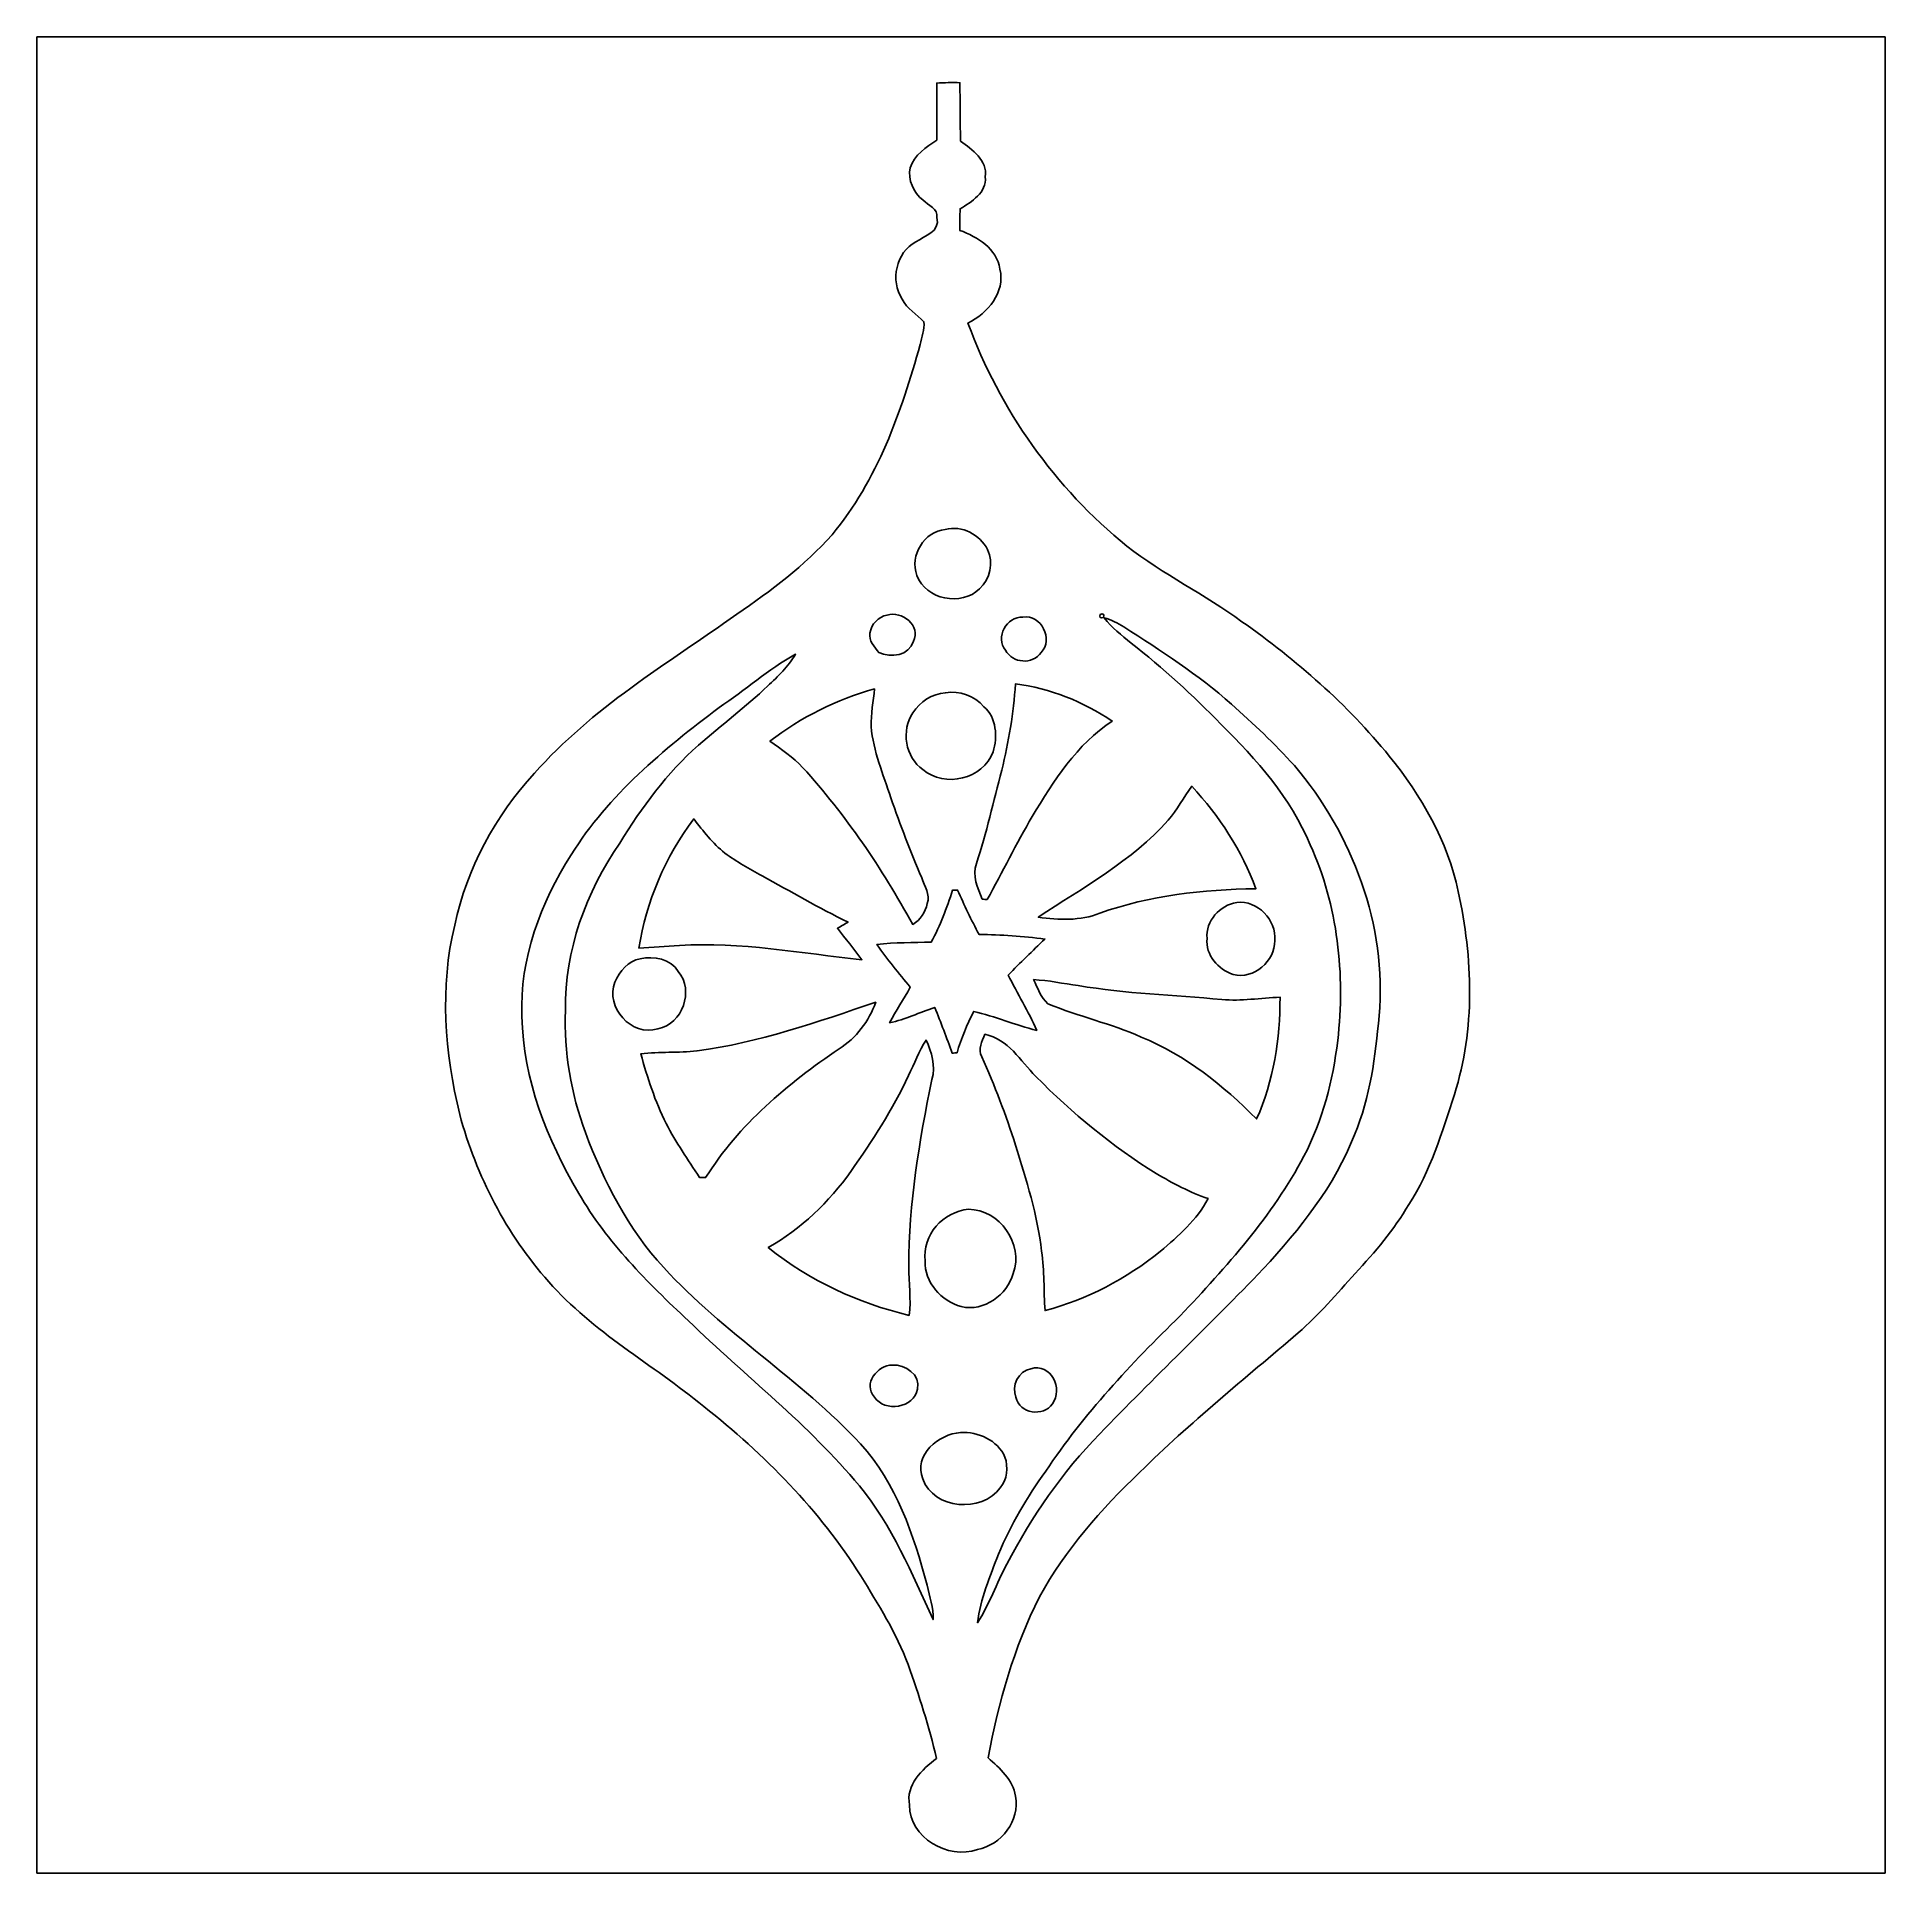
# Model space of a CAD drawing. Header units: centimetres. Extents: x -16.8 to 16.8, y -16.7 to 16.7.
import ezdxf

# ---------------------------------------------------------------- set-up
doc = ezdxf.new("R2010")
doc.units = ezdxf.units.CM
doc.header["$MEASUREMENT"] = 0
doc.layers.add('Layer 1', color=7, linetype='Continuous')

msp = doc.modelspace()

# ---------------------------------------------------------------- linework, layer by layer
at = {"layer": 'Layer 1', "color": 7}
for points, knots in [([(-16.77458, 16.66875), (-16.77458, 16.66875), (16.77458, 16.66875), (16.77458, 16.66875), (16.77458, 16.66875), (16.77458, 16.66875), (16.77458, -16.66875), (16.77458, -16.66875), (16.77458, -16.66875), (16.77458, -16.66875), (-16.77458, -16.66875), (-16.77458, -16.66875), (-16.77458, -16.66875), (-16.77458, -16.66875), (-16.77458, 16.66875), (-16.77458, 16.66875), (-16.77458, 16.66875), (-16.77458, 16.66875), (-16.77458, 16.66875), (-16.77458, 16.66875)], [0, 0, 0, 0, 0.16666667, 0.16666667, 0.16666667, 0.16666667, 0.33333333, 0.33333333, 0.33333333, 0.33333333, 0.5, 0.5, 0.5, 0.5, 0.66666667, 0.66666667, 0.66666667, 0.66666667, 1, 1, 1, 1]), ([(-0.44027, 15.83196), (-0.44238, 15.48694), (-0.44027, 15.14193), (-0.44097, 14.79726), (-0.44097, 14.79726), (-0.63324, 14.66532), (-0.84561, 14.52704), (-0.92498, 14.29456), (-0.92498, 14.29456), (-0.96661, 14.07336), (-0.86254, 13.84265), (-0.68898, 13.70647), (-0.68898, 13.70647), (-0.60008, 13.61158), (-0.40958, 13.55196), (-0.43674, 13.38968), (-0.43674, 13.38968), (-0.375, 13.1258), (-0.66111, 13.05877), (-0.82021, 12.948), (-0.82021, 12.948), (-1.18145, 12.7568), (-1.28552, 12.24633), (-1.06998, 11.90978), (-1.06998, 11.90978), (-0.98425, 11.73163), (-0.80574, 11.63461), (-0.67381, 11.49667), (-0.67381, 11.49667), (-0.6537, 11.35733), (-0.71473, 11.21833), (-0.74189, 11.08251), (-0.74189, 11.08251), (-1.08232, 9.85979), (-1.51659, 8.62083), (-2.34033, 7.63164), (-2.34033, 7.63164), (-2.84163, 7.06684), (-3.44946, 6.61282), (-4.06929, 6.18631), (-4.06929, 6.18631), (-5.34035, 5.2892), (-6.70313, 4.47604), (-7.74453, 3.29883), (-7.74453, 3.29883), (-8.45608, 2.52801), (-8.96902, 1.57163), (-9.19057, 0.54434), (-9.19057, 0.54434), (-9.46468, -0.58632), (-9.37189, -1.77341), (-9.10026, -2.89525), (-9.10026, -2.89525), (-8.79722, -4.01144), (-8.25429, -5.06624), (-7.48489, -5.93302), (-7.48489, -5.93302), (-6.68126, -6.84565), (-5.59999, -7.43303), (-4.66901, -8.1975), (-4.66901, -8.1975), (-3.57082, -9.06992), (-2.56434, -10.0778), (-1.81892, -11.27337), (-1.81892, -11.27337), (-1.50213, -11.7923), (-1.17016, -12.30877), (-0.96061, -12.88344), (-0.96061, -12.88344), (-0.75883, -13.44154), (-0.58067, -14.00916), (-0.4445, -14.58736), (-0.4445, -14.58736), (-0.70661, -14.78774), (-1.00436, -15.06855), (-0.93521, -15.43332), (-0.93521, -15.43332), (-0.93451, -16.02811), (-0.23989, -16.42745), (0.2988, -16.24189), (0.2988, -16.24189), (0.72778, -16.15757), (1.08126, -15.7159), (0.98743, -15.27351), (0.98743, -15.27351), (0.94721, -14.97647), (0.70344, -14.76199), (0.49071, -14.57607), (0.49071, -14.57607), (0.68227, -13.5703), (0.95885, -12.57194), (1.42452, -11.65613), (1.42452, -11.65613), (1.88912, -10.79606), (2.54988, -10.06299), (3.24873, -9.38742), (3.24873, -9.38742), (4.15784, -8.49171), (5.15338, -7.69161), (6.12034, -6.86082), (6.12034, -6.86082), (6.49958, -6.5345), (6.82237, -6.15103), (7.1561, -5.78026), (7.1561, -5.78026), (7.52122, -5.39821), (7.85424, -4.98334), (8.13082, -4.53249), (8.13082, -4.53249), (8.52382, -3.92183), (8.73054, -3.21733), (8.95738, -2.53436), (8.95738, -2.53436), (9.33379, -1.34267), (9.29464, -0.0575), (9.02617, 1.15288), (9.02617, 1.15288), (8.83779, 2.06728), (8.35413, 2.89101), (7.77557, 3.61209), (7.77557, 3.61209), (7.00899, 4.55013), (6.09141, 5.35764), (5.10081, 6.0519), (5.10081, 6.0519), (4.42983, 6.5472), (3.66959, 6.90774), (3.01307, 7.42386), (3.01307, 7.42386), (1.70603, 8.47549), (0.70344, 9.90106), (0.12665, 11.4741), (0.12665, 11.4741), (0.48648, 11.6519), (0.80821, 12.02831), (0.70661, 12.45517), (0.70661, 12.45517), (0.64876, 12.82594), (0.30163, 13.0362), (-0.02223, 13.1572), (-0.02223, 13.1572), (-0.02434, 13.28808), (-0.01976, 13.41931), (-0.01552, 13.55019), (-0.01552, 13.55019), (0.19509, 13.67578), (0.46637, 13.84229), (0.44132, 14.12734), (0.44132, 14.12734), (0.48189, 14.43637), (0.20496, 14.61982), (-0.00953, 14.77786), (-0.00953, 14.77786), (-0.01729, 15.1317), (-0.01693, 15.48518), (-0.01976, 15.83866), (-0.01976, 15.83866), (-0.16016, 15.84325), (-0.30057, 15.83725), (-0.44027, 15.83196)], [0, 0, 0, 0, 0.02439024, 0.02439024, 0.02439024, 0.02439024, 0.04878049, 0.04878049, 0.04878049, 0.04878049, 0.07317073, 0.07317073, 0.07317073, 0.07317073, 0.09756098, 0.09756098, 0.09756098, 0.09756098, 0.12195122, 0.12195122, 0.12195122, 0.12195122, 0.14634146, 0.14634146, 0.14634146, 0.14634146, 0.17073171, 0.17073171, 0.17073171, 0.17073171, 0.19512195, 0.19512195, 0.19512195, 0.19512195, 0.2195122, 0.2195122, 0.2195122, 0.2195122, 0.24390244, 0.24390244, 0.24390244, 0.24390244, 0.26829268, 0.26829268, 0.26829268, 0.26829268, 0.29268293, 0.29268293, 0.29268293, 0.29268293, 0.31707317, 0.31707317, 0.31707317, 0.31707317, 0.34146341, 0.34146341, 0.34146341, 0.34146341, 0.36585366, 0.36585366, 0.36585366, 0.36585366, 0.3902439, 0.3902439, 0.3902439, 0.3902439, 0.41463415, 0.41463415, 0.41463415, 0.41463415, 0.43902439, 0.43902439, 0.43902439, 0.43902439, 0.46341463, 0.46341463, 0.46341463, 0.46341463, 0.48780488, 0.48780488, 0.48780488, 0.48780488, 0.51219512, 0.51219512, 0.51219512, 0.51219512, 0.53658537, 0.53658537, 0.53658537, 0.53658537, 0.56097561, 0.56097561, 0.56097561, 0.56097561, 0.58536585, 0.58536585, 0.58536585, 0.58536585, 0.6097561, 0.6097561, 0.6097561, 0.6097561, 0.63414634, 0.63414634, 0.63414634, 0.63414634, 0.65853659, 0.65853659, 0.65853659, 0.65853659, 0.68292683, 0.68292683, 0.68292683, 0.68292683, 0.70731707, 0.70731707, 0.70731707, 0.70731707, 0.73170732, 0.73170732, 0.73170732, 0.73170732, 0.75609756, 0.75609756, 0.75609756, 0.75609756, 0.7804878, 0.7804878, 0.7804878, 0.7804878, 0.80487805, 0.80487805, 0.80487805, 0.80487805, 0.82926829, 0.82926829, 0.82926829, 0.82926829, 0.85365854, 0.85365854, 0.85365854, 0.85365854, 0.87804878, 0.87804878, 0.87804878, 0.87804878, 0.90243902, 0.90243902, 0.90243902, 0.90243902, 0.92682927, 0.92682927, 0.92682927, 0.92682927, 0.95121951, 0.95121951, 0.95121951, 0.95121951, 1, 1, 1, 1]), ([(-0.28469, 7.7276), (0.01799, 7.80697), (0.34572, 7.63411), (0.48225, 7.36), (0.48225, 7.36), (0.59161, 7.12364), (0.52987, 6.82272), (0.33726, 6.6481), (0.33726, 6.6481), (0.00917, 6.32566), (-0.6417, 6.45019), (-0.79975, 6.89222), (-0.79975, 6.89222), (-0.9398, 7.25311), (-0.66287, 7.69126), (-0.28469, 7.7276)], [0, 0, 0, 0, 0.2, 0.2, 0.2, 0.2, 0.4, 0.4, 0.4, 0.4, 0.6, 0.6, 0.6, 0.6, 1, 1, 1, 1]), ([(-1.34267, 6.17291), (-1.07456, 6.25687), (-0.72002, 5.9757), (-0.86254, 5.6963), (-0.86254, 5.6963), (-0.94121, 5.42996), (-1.27176, 5.39115), (-1.4926, 5.4924), (-1.4926, 5.4924), (-1.5681, 5.59188), (-1.68099, 5.70724), (-1.65206, 5.84376), (-1.65206, 5.84376), (-1.63124, 6.00428), (-1.50072, 6.14116), (-1.34267, 6.17291)], [0, 0, 0, 0, 0.2, 0.2, 0.2, 0.2, 0.4, 0.4, 0.4, 0.4, 0.6, 0.6, 0.6, 0.6, 1, 1, 1, 1]), ([(2.60138, 6.12316), (2.72556, 6.08189), (2.84586, 6.02721), (2.95663, 5.95665), (2.95663, 5.95665), (3.62938, 5.52203), (4.31059, 5.09164), (4.9082, 4.55471), (4.9082, 4.55471), (5.30331, 4.19841), (5.6956, 3.83752), (6.05155, 3.44099), (6.05155, 3.44099), (7.10671, 2.19146), (7.73536, 0.54151), (7.58966, -1.10561), (7.58966, -1.10561), (7.52193, -1.83621), (7.43338, -2.58163), (7.1434, -3.26249), (7.1434, -3.26249), (6.7885, -4.18959), (6.14997, -4.97346), (5.48781, -5.69983), (5.48781, -5.69983), (4.51309, -6.71195), (3.49462, -7.68138), (2.51989, -8.69315), (2.51989, -8.69315), (1.83727, -9.38918), (1.28058, -10.1981), (0.83256, -11.06241), (0.83256, -11.06241), (0.64135, -11.41024), (0.51929, -11.79336), (0.29739, -12.12533), (0.29739, -12.12533), (0.35595, -11.69106), (0.52282, -11.2843), (0.68298, -10.87967), (0.68298, -10.87967), (0.89994, -10.34168), (1.20474, -9.84426), (1.53846, -9.37154), (1.53846, -9.37154), (2.23061, -8.33402), (3.08645, -7.41998), (3.97722, -6.55214), (3.97722, -6.55214), (4.81753, -5.66173), (5.65044, -4.74169), (6.22582, -3.65125), (6.22582, -3.65125), (6.56872, -3.00143), (6.74829, -2.27894), (6.8393, -1.55399), (6.8393, -1.55399), (6.97759, -0.35419), (6.84071, 0.89288), (6.34047, 1.99954), (6.34047, 1.99954), (5.98734, 2.85009), (5.36787, 3.55141), (4.71946, 4.19029), (4.71946, 4.19029), (4.20899, 4.71734), (3.66642, 5.21264), (3.08786, 5.66349), (3.08786, 5.66349), (2.91536, 5.80461), (2.73262, 5.94113), (2.60138, 6.12316)], [0, 0, 0, 0, 0.05263158, 0.05263158, 0.05263158, 0.05263158, 0.10526316, 0.10526316, 0.10526316, 0.10526316, 0.15789474, 0.15789474, 0.15789474, 0.15789474, 0.21052632, 0.21052632, 0.21052632, 0.21052632, 0.26315789, 0.26315789, 0.26315789, 0.26315789, 0.31578947, 0.31578947, 0.31578947, 0.31578947, 0.36842105, 0.36842105, 0.36842105, 0.36842105, 0.42105263, 0.42105263, 0.42105263, 0.42105263, 0.47368421, 0.47368421, 0.47368421, 0.47368421, 0.52631579, 0.52631579, 0.52631579, 0.52631579, 0.57894737, 0.57894737, 0.57894737, 0.57894737, 0.63157895, 0.63157895, 0.63157895, 0.63157895, 0.68421053, 0.68421053, 0.68421053, 0.68421053, 0.73684211, 0.73684211, 0.73684211, 0.73684211, 0.78947368, 0.78947368, 0.78947368, 0.78947368, 0.84210526, 0.84210526, 0.84210526, 0.84210526, 0.89473684, 0.89473684, 0.89473684, 0.89473684, 1, 1, 1, 1]), ([(1.12289, 6.13445), (1.4545, 6.18913), (1.68663, 5.72594), (1.45556, 5.49381), (1.45556, 5.49381), (1.29011, 5.26521), (0.94192, 5.29484), (0.80645, 5.53297), (0.80645, 5.53297), (0.61383, 5.76721), (0.82868, 6.15139), (1.12289, 6.13445)], [0, 0, 0, 0, 0.25, 0.25, 0.25, 0.25, 0.5, 0.5, 0.5, 0.5, 1, 1, 1, 1]), ([(2.52836, 6.18525), (2.58551, 6.2036), (2.60491, 6.18419), (2.58692, 6.12669), (2.58692, 6.12669), (2.52942, 6.10835), (2.50966, 6.1281), (2.52836, 6.18525)], [0, 0, 0, 0, 0.33333333, 0.33333333, 0.33333333, 0.33333333, 1, 1, 1, 1]), ([(-4.39067, 4.49439), (-3.92042, 4.80448), (-3.50026, 5.19007), (-3.0039, 5.45959), (-3.0039, 5.45959), (-3.13584, 5.23875), (-3.32317, 5.05954), (-3.50908, 4.88491), (-3.50908, 4.88491), (-3.90701, 4.50321), (-4.34975, 4.17301), (-4.76497, 3.81141), (-4.76497, 3.81141), (-5.33929, 3.30447), (-5.79367, 2.68041), (-6.19337, 2.03094), (-6.19337, 2.03094), (-6.80967, 1.14547), (-7.19279, 0.08079), (-7.18256, -1.00506), (-7.18256, -1.00506), (-7.20725, -1.75895), (-7.08025, -2.51742), (-6.81849, -3.22474), (-6.81849, -3.22474), (-6.48476, -4.11304), (-6.04273, -4.97417), (-5.39503, -5.6769), (-5.39503, -5.6769), (-4.31165, -6.86012), (-2.915, -7.70431), (-1.82174, -8.87765), (-1.82174, -8.87765), (-1.17546, -9.59309), (-0.8576, -10.52795), (-0.61595, -11.44411), (-0.61595, -11.44411), (-0.57185, -11.64978), (-0.49918, -11.8551), (-0.50624, -12.06818), (-0.50624, -12.06818), (-0.89147, -11.22856), (-1.25095, -10.36179), (-1.84432, -9.64106), (-1.84432, -9.64106), (-2.76225, -8.52629), (-3.91866, -7.64575), (-4.94877, -6.6421), (-4.94877, -6.6421), (-5.69172, -5.94572), (-6.42514, -5.21652), (-6.93949, -4.32894), (-6.93949, -4.32894), (-7.51346, -3.35386), (-7.95091, -2.26025), (-7.97207, -1.11513), (-7.97207, -1.11513), (-8.01441, -0.06738), (-7.62706, 0.9458), (-7.07813, 1.82139), (-7.07813, 1.82139), (-6.39586, 2.90371), (-5.40314, 3.73451), (-4.39067, 4.49439)], [0, 0, 0, 0, 0.05882353, 0.05882353, 0.05882353, 0.05882353, 0.11764706, 0.11764706, 0.11764706, 0.11764706, 0.17647059, 0.17647059, 0.17647059, 0.17647059, 0.23529412, 0.23529412, 0.23529412, 0.23529412, 0.29411765, 0.29411765, 0.29411765, 0.29411765, 0.35294118, 0.35294118, 0.35294118, 0.35294118, 0.41176471, 0.41176471, 0.41176471, 0.41176471, 0.47058824, 0.47058824, 0.47058824, 0.47058824, 0.52941176, 0.52941176, 0.52941176, 0.52941176, 0.58823529, 0.58823529, 0.58823529, 0.58823529, 0.64705882, 0.64705882, 0.64705882, 0.64705882, 0.70588235, 0.70588235, 0.70588235, 0.70588235, 0.76470588, 0.76470588, 0.76470588, 0.76470588, 0.82352941, 0.82352941, 0.82352941, 0.82352941, 0.88235294, 0.88235294, 0.88235294, 0.88235294, 1, 1, 1, 1]), ([(-3.47028, 3.88126), (-2.90583, 4.31377), (-2.25778, 4.64361), (-1.57057, 4.83129), (-1.57057, 4.83129), (-1.58926, 4.6041), (-1.63654, 4.37833), (-1.6316, 4.15008), (-1.6316, 4.15008), (-1.59314, 3.69923), (-1.41146, 3.27907), (-1.27423, 2.85256), (-1.27423, 2.85256), (-1.10137, 2.36326), (-0.91863, 1.87748), (-0.71296, 1.40123), (-0.71296, 1.40123), (-0.66075, 1.25342), (-0.55527, 1.09714), (-0.61207, 0.93416), (-0.61207, 0.93416), (-0.6477, 0.77858), (-0.73554, 0.63782), (-0.87454, 0.55492), (-0.87454, 0.55492), (-1.43581, 1.57304), (-2.09091, 2.54388), (-2.87443, 3.40466), (-2.87443, 3.40466), (-3.04624, 3.59445), (-3.26319, 3.73415), (-3.47028, 3.88126)], [0, 0, 0, 0, 0.11111111, 0.11111111, 0.11111111, 0.11111111, 0.22222222, 0.22222222, 0.22222222, 0.22222222, 0.33333333, 0.33333333, 0.33333333, 0.33333333, 0.44444444, 0.44444444, 0.44444444, 0.44444444, 0.55555556, 0.55555556, 0.55555556, 0.55555556, 0.66666667, 0.66666667, 0.66666667, 0.66666667, 0.77777778, 0.77777778, 0.77777778, 0.77777778, 1, 1, 1, 1]), ([(-0.28399, 4.76215), (-0.0254, 4.80483), (0.24483, 4.70711), (0.41628, 4.5085), (0.41628, 4.5085), (0.64558, 4.30953), (0.66781, 3.96205), (0.58103, 3.68864), (0.58103, 3.68864), (0.40181, 3.19405), (-0.29633, 3.02789), (-0.69039, 3.36621), (-0.69039, 3.36621), (-1.01318, 3.58951), (-1.08973, 4.07811), (-0.87242, 4.39984), (-0.87242, 4.39984), (-0.74224, 4.59881), (-0.52352, 4.74239), (-0.28399, 4.76215)], [0, 0, 0, 0, 0.16666667, 0.16666667, 0.16666667, 0.16666667, 0.33333333, 0.33333333, 0.33333333, 0.33333333, 0.5, 0.5, 0.5, 0.5, 0.66666667, 0.66666667, 0.66666667, 0.66666667, 1, 1, 1, 1]), ([(0.98743, 4.92054), (1.61713, 4.85387), (2.21897, 4.5914), (2.74567, 4.2478), (2.74567, 4.2478), (2.10291, 3.82587), (1.68134, 3.16195), (1.29364, 2.51531), (1.29364, 2.51531), (1.00224, 2.02212), (0.75353, 1.5053), (0.47449, 1.00506), (0.47449, 1.00506), (0.45226, 1.00718), (0.40852, 1.01177), (0.38629, 1.01424), (0.38629, 1.01424), (0.29916, 1.21744), (0.20391, 1.43827), (0.28046, 1.66194), (0.28046, 1.66194), (0.46038, 2.21897), (0.59408, 2.78906), (0.73978, 3.35562), (0.73978, 3.35562), (0.86607, 3.86927), (0.95462, 4.39244), (0.98743, 4.92054)], [0, 0, 0, 0, 0.125, 0.125, 0.125, 0.125, 0.25, 0.25, 0.25, 0.25, 0.375, 0.375, 0.375, 0.375, 0.5, 0.5, 0.5, 0.5, 0.625, 0.625, 0.625, 0.625, 0.75, 0.75, 0.75, 0.75, 1, 1, 1, 1]), ([(4.18888, 3.06246), (4.68736, 2.52448), (5.10364, 1.89512), (5.3527, 1.20262), (5.3527, 1.20262), (4.39526, 1.18886), (3.42653, 1.0855), (2.5213, 0.75883), (2.5213, 0.75883), (2.16711, 0.61983), (1.77341, 0.63041), (1.40335, 0.68686), (1.40335, 0.68686), (2.22003, 1.22908), (3.10056, 1.70639), (3.76237, 2.44616), (3.76237, 2.44616), (3.92112, 2.63948), (4.04601, 2.8575), (4.18888, 3.06246)], [0, 0, 0, 0, 0.16666667, 0.16666667, 0.16666667, 0.16666667, 0.33333333, 0.33333333, 0.33333333, 0.33333333, 0.5, 0.5, 0.5, 0.5, 0.66666667, 0.66666667, 0.66666667, 0.66666667, 1, 1, 1, 1]), ([(-5.84835, 0.12136), (-5.71147, 0.96661), (-5.37245, 1.78964), (-4.8514, 2.4698), (-4.8514, 2.4698), (-4.67889, 2.25108), (-4.50638, 2.02636), (-4.28731, 1.85103), (-4.28731, 1.85103), (-4.07494, 1.69263), (-3.84316, 1.56351), (-3.61174, 1.43545), (-3.61174, 1.43545), (-3.09104, 1.15605), (-2.5841, 0.8509), (-2.04893, 0.59902), (-2.04893, 0.59902), (-2.11314, 0.56056), (-2.1784, 0.52352), (-2.24331, 0.48613), (-2.24331, 0.48613), (-2.09585, 0.29492), (-1.94204, 0.10866), (-1.79917, -0.08643), (-1.79917, -0.08643), (-2.90019, 0.03316), (-4.00015, 0.23777), (-5.11246, 0.17533), (-5.11246, 0.17533), (-5.35799, 0.15875), (-5.60317, 0.13794), (-5.84835, 0.12136)], [0, 0, 0, 0, 0.11111111, 0.11111111, 0.11111111, 0.11111111, 0.22222222, 0.22222222, 0.22222222, 0.22222222, 0.33333333, 0.33333333, 0.33333333, 0.33333333, 0.44444444, 0.44444444, 0.44444444, 0.44444444, 0.55555556, 0.55555556, 0.55555556, 0.55555556, 0.66666667, 0.66666667, 0.66666667, 0.66666667, 0.77777778, 0.77777778, 0.77777778, 0.77777778, 1, 1, 1, 1]), ([(-0.15169, 1.17828), (-0.12876, 1.17828), (-0.08326, 1.17793), (-0.06068, 1.17757), (-0.06068, 1.17757), (0.05856, 0.90452), (0.18733, 0.63535), (0.32844, 0.37289), (0.32844, 0.37289), (0.72813, 0.36901), (1.12712, 0.33867), (1.52365, 0.28893), (1.52365, 0.28893), (1.29928, 0.07408), (1.07315, -0.1397), (0.85725, -0.36336), (0.85725, -0.36336), (1.02341, -0.70168), (1.22414, -1.0227), (1.37513, -1.36878), (1.37513, -1.36878), (0.98813, -1.27176), (0.61913, -1.11478), (0.23001, -1.02553), (0.23001, -1.02553), (0.11571, -1.26894), (-0.00247, -1.51271), (-0.0702, -1.77412), (-0.0702, -1.77412), (-0.09208, -1.77624), (-0.13582, -1.78047), (-0.15769, -1.78294), (-0.15769, -1.78294), (-0.26141, -1.5046), (-0.36301, -1.22555), (-0.47766, -0.95179), (-0.47766, -0.95179), (-0.75142, -1.04316), (-1.01318, -1.17122), (-1.29681, -1.23014), (-1.29681, -1.23014), (-1.18145, -1.01036), (-1.04175, -0.80433), (-0.92251, -0.58702), (-0.92251, -0.58702), (-1.1236, -0.32703), (-1.34514, -0.08184), (-1.52788, 0.19191), (-1.52788, 0.19191), (-1.19944, 0.22543), (-0.86889, 0.22895), (-0.53869, 0.23354), (-0.53869, 0.23354), (-0.37677, 0.53375), (-0.26176, 0.85619), (-0.15169, 1.17828)], [0, 0, 0, 0, 0.06666667, 0.06666667, 0.06666667, 0.06666667, 0.13333333, 0.13333333, 0.13333333, 0.13333333, 0.2, 0.2, 0.2, 0.2, 0.26666667, 0.26666667, 0.26666667, 0.26666667, 0.33333333, 0.33333333, 0.33333333, 0.33333333, 0.4, 0.4, 0.4, 0.4, 0.46666667, 0.46666667, 0.46666667, 0.46666667, 0.53333333, 0.53333333, 0.53333333, 0.53333333, 0.6, 0.6, 0.6, 0.6, 0.66666667, 0.66666667, 0.66666667, 0.66666667, 0.73333333, 0.73333333, 0.73333333, 0.73333333, 0.8, 0.8, 0.8, 0.8, 0.86666667, 0.86666667, 0.86666667, 0.86666667, 1, 1, 1, 1]), ([(5.00556, 0.95321), (5.38021, 0.99871), (5.73017, 0.63535), (5.69666, 0.26282), (5.69666, 0.26282), (5.70406, -0.10936), (5.3146, -0.44944), (4.94242, -0.35313), (4.94242, -0.35313), (4.6669, -0.26599), (4.43689, -0.00106), (4.46687, 0.29986), (4.46687, 0.29986), (4.43512, 0.61877), (4.70253, 0.90382), (5.00556, 0.95321)], [0, 0, 0, 0, 0.2, 0.2, 0.2, 0.2, 0.4, 0.4, 0.4, 0.4, 0.6, 0.6, 0.6, 0.6, 1, 1, 1, 1]), ([(-5.8233, -0.06914), (-5.57883, -0.01517), (-5.2705, -0.06809), (-5.13256, -0.29951), (-5.13256, -0.29951), (-4.83905, -0.64417), (-5.05778, -1.25871), (-5.50192, -1.33773), (-5.50192, -1.33773), (-5.98099, -1.4919), (-6.46465, -0.9465), (-6.28262, -0.49036), (-6.28262, -0.49036), (-6.18913, -0.30621), (-6.04696, -0.09843), (-5.8233, -0.06914)], [0, 0, 0, 0, 0.2, 0.2, 0.2, 0.2, 0.4, 0.4, 0.4, 0.4, 0.6, 0.6, 0.6, 0.6, 1, 1, 1, 1]), ([(1.31763, -0.44732), (1.59032, -0.46073), (1.85879, -0.51788), (2.12901, -0.55598), (2.12901, -0.55598), (2.9905, -0.70026), (3.86503, -0.72954), (4.73393, -0.80716), (4.73393, -0.80716), (5.0867, -0.84173), (5.43877, -0.77999), (5.7912, -0.76553), (5.7912, -0.76553), (5.79296, -1.51977), (5.67478, -2.28494), (5.36646, -2.97744), (5.36646, -2.97744), (4.76003, -2.37067), (4.07564, -1.81398), (3.27307, -1.49013), (3.27307, -1.49013), (2.72274, -1.24813), (2.13395, -1.11196), (1.57798, -0.88688), (1.57798, -0.88688), (1.44639, -0.77117), (1.39347, -0.59902), (1.31763, -0.44732)], [0, 0, 0, 0, 0.125, 0.125, 0.125, 0.125, 0.25, 0.25, 0.25, 0.25, 0.375, 0.375, 0.375, 0.375, 0.5, 0.5, 0.5, 0.5, 0.625, 0.625, 0.625, 0.625, 0.75, 0.75, 0.75, 0.75, 1, 1, 1, 1]), ([(-4.79108, -1.73743), (-3.67383, -1.59632), (-2.60773, -1.21567), (-1.54623, -0.8576), (-1.54623, -0.8576), (-1.67076, -1.19944), (-1.90112, -1.51095), (-2.21439, -1.70215), (-2.21439, -1.70215), (-3.1429, -2.33786), (-4.03401, -3.07869), (-4.63585, -4.04283), (-4.63585, -4.04283), (-4.66337, -4.04213), (-4.71876, -4.04107), (-4.74627, -4.04036), (-4.74627, -4.04036), (-4.95759, -3.71969), (-5.1749, -3.40184), (-5.35199, -3.06105), (-5.35199, -3.06105), (-5.55343, -2.65748), (-5.69454, -2.22638), (-5.81237, -1.79211), (-5.81237, -1.79211), (-5.4737, -1.7526), (-5.13009, -1.78329), (-4.79108, -1.73743)], [0, 0, 0, 0, 0.125, 0.125, 0.125, 0.125, 0.25, 0.25, 0.25, 0.25, 0.375, 0.375, 0.375, 0.375, 0.5, 0.5, 0.5, 0.5, 0.625, 0.625, 0.625, 0.625, 0.75, 0.75, 0.75, 0.75, 1, 1, 1, 1]), ([(-0.95215, -2.1904), (-0.84843, -1.97379), (-0.76376, -1.74696), (-0.63535, -1.5434), (-0.63535, -1.5434), (-0.52776, -1.7653), (-0.45755, -2.01295), (-0.52811, -2.26025), (-0.52811, -2.26025), (-0.75706, -3.3782), (-0.95038, -4.51203), (-0.94968, -5.65714), (-0.94968, -5.65714), (-0.95215, -5.95171), (-0.89782, -6.25016), (-0.94333, -6.54403), (-0.94333, -6.54403), (-1.86866, -6.31543), (-2.75555, -5.91679), (-3.49814, -5.31283), (-3.49814, -5.31283), (-2.90124, -4.96993), (-2.39677, -4.48663), (-1.99849, -3.92818), (-1.99849, -3.92818), (-1.60937, -3.37502), (-1.24143, -2.80282), (-0.95215, -2.1904)], [0, 0, 0, 0, 0.125, 0.125, 0.125, 0.125, 0.25, 0.25, 0.25, 0.25, 0.375, 0.375, 0.375, 0.375, 0.5, 0.5, 0.5, 0.5, 0.625, 0.625, 0.625, 0.625, 0.75, 0.75, 0.75, 0.75, 1, 1, 1, 1]), ([(0.43533, -1.44039), (0.85972, -1.52929), (1.07703, -1.91982), (1.35925, -2.20416), (1.35925, -2.20416), (2.01718, -2.87267), (2.74814, -3.4731), (3.54471, -3.96981), (3.54471, -3.96981), (3.84739, -4.14091), (4.15396, -4.31377), (4.48592, -4.42313), (4.48592, -4.42313), (4.28484, -4.81154), (3.94476, -5.10222), (3.61809, -5.38198), (3.61809, -5.38198), (3.0039, -5.87622), (2.29059, -6.2551), (1.52612, -6.45513), (1.52612, -6.45513), (1.50001, -6.09671), (1.51659, -5.73581), (1.46403, -5.37986), (1.46403, -5.37986), (1.38606, -4.72017), (1.18569, -4.08411), (0.9906, -3.45193), (0.9906, -3.45193), (0.81492, -2.90618), (0.61101, -2.36961), (0.37747, -1.84644), (0.37747, -1.84644), (0.30515, -1.71062), (0.37994, -1.56633), (0.43533, -1.44039)], [0, 0, 0, 0, 0.1, 0.1, 0.1, 0.1, 0.2, 0.2, 0.2, 0.2, 0.3, 0.3, 0.3, 0.3, 0.4, 0.4, 0.4, 0.4, 0.5, 0.5, 0.5, 0.5, 0.6, 0.6, 0.6, 0.6, 0.7, 0.7, 0.7, 0.7, 0.8, 0.8, 0.8, 0.8, 1, 1, 1, 1]), ([(0.1337, -4.61751), (0.69956, -4.61574), (1.143, -5.2511), (0.94933, -5.78062), (0.94933, -5.78062), (0.83397, -6.17291), (0.42122, -6.48159), (0.00388, -6.38422), (0.00388, -6.38422), (-0.35736, -6.28368), (-0.6671, -5.94395), (-0.65052, -5.55449), (-0.65052, -5.55449), (-0.70732, -5.08706), (-0.32314, -4.65843), (0.1337, -4.61751)], [0, 0, 0, 0, 0.2, 0.2, 0.2, 0.2, 0.4, 0.4, 0.4, 0.4, 0.6, 0.6, 0.6, 0.6, 1, 1, 1, 1]), ([(-1.24495, -7.44432), (-1.01106, -7.43373), (-0.7306, -7.61541), (-0.79269, -7.88423), (-0.79269, -7.88423), (-0.8449, -8.22713), (-1.39065, -8.31144), (-1.56916, -8.02569), (-1.56916, -8.02569), (-1.79176, -7.79392), (-1.51448, -7.44432), (-1.24495, -7.44432)], [0, 0, 0, 0, 0.25, 0.25, 0.25, 0.25, 0.5, 0.5, 0.5, 0.5, 1, 1, 1, 1]), ([(1.26788, -7.51346), (1.63195, -7.39316), (1.86302, -7.88494), (1.65911, -8.14881), (1.65911, -8.14881), (1.49895, -8.39576), (1.05657, -8.32485), (0.9973, -8.03099), (0.9973, -8.03099), (0.91193, -7.8232), (1.04387, -7.55333), (1.26788, -7.51346)], [0, 0, 0, 0, 0.25, 0.25, 0.25, 0.25, 0.5, 0.5, 0.5, 0.5, 1, 1, 1, 1]), ([(-0.00635, -8.67022), (0.31256, -8.65187), (0.66428, -8.81098), (0.79834, -9.11507), (0.79834, -9.11507), (0.85796, -9.29957), (0.84384, -9.52253), (0.71155, -9.67352), (0.71155, -9.67352), (0.37571, -10.13672), (-0.49283, -10.06828), (-0.69533, -9.51301), (-0.69533, -9.51301), (-0.86431, -9.07627), (-0.40605, -8.69774), (-0.00635, -8.67022)], [0, 0, 0, 0, 0.2, 0.2, 0.2, 0.2, 0.4, 0.4, 0.4, 0.4, 0.6, 0.6, 0.6, 0.6, 1, 1, 1, 1])]:
    msp.add_open_spline(points, degree=3, knots=knots, dxfattribs=at)
at = {"layer": 'Layer 1', "color": 8}
for points, knots in [([(-0.44027, 15.83196), (-0.30057, 15.83725), (-0.16016, 15.84325), (-0.01976, 15.83866), (-0.01976, 15.83866), (-0.01693, 15.48518), (-0.01729, 15.1317), (-0.00953, 14.77786), (-0.00953, 14.77786), (0.20496, 14.61982), (0.48189, 14.43637), (0.44132, 14.12734), (0.44132, 14.12734), (0.46637, 13.84229), (0.19509, 13.67578), (-0.01552, 13.55019), (-0.01552, 13.55019), (-0.01976, 13.41931), (-0.02434, 13.28808), (-0.02223, 13.1572), (-0.02223, 13.1572), (0.30163, 13.0362), (0.64876, 12.82594), (0.70661, 12.45517), (0.70661, 12.45517), (0.80821, 12.02831), (0.48648, 11.6519), (0.12665, 11.4741), (0.12665, 11.4741), (0.70344, 9.90106), (1.70603, 8.47549), (3.01307, 7.42386), (3.01307, 7.42386), (3.66959, 6.90774), (4.42983, 6.5472), (5.10081, 6.0519), (5.10081, 6.0519), (6.09141, 5.35764), (7.00899, 4.55013), (7.77557, 3.61209), (7.77557, 3.61209), (8.35413, 2.89101), (8.83779, 2.06728), (9.02617, 1.15288), (9.02617, 1.15288), (9.29464, -0.0575), (9.33379, -1.34267), (8.95738, -2.53436), (8.95738, -2.53436), (8.73054, -3.21733), (8.52382, -3.92183), (8.13082, -4.53249), (8.13082, -4.53249), (7.85424, -4.98334), (7.52122, -5.39821), (7.1561, -5.78026), (7.1561, -5.78026), (6.82237, -6.15103), (6.49958, -6.5345), (6.12034, -6.86082), (6.12034, -6.86082), (5.15338, -7.69161), (4.15784, -8.49171), (3.24873, -9.38742), (3.24873, -9.38742), (2.54988, -10.06299), (1.88912, -10.79606), (1.42452, -11.65613), (1.42452, -11.65613), (0.95885, -12.57194), (0.68227, -13.5703), (0.49071, -14.57607), (0.49071, -14.57607), (0.70344, -14.76199), (0.94721, -14.97647), (0.98743, -15.27351), (0.98743, -15.27351), (1.08126, -15.7159), (0.72778, -16.15757), (0.2988, -16.24189), (0.2988, -16.24189), (-0.23989, -16.42745), (-0.93451, -16.02811), (-0.93521, -15.43332), (-0.93521, -15.43332), (-1.00436, -15.06855), (-0.70661, -14.78774), (-0.4445, -14.58736), (-0.4445, -14.58736), (-0.58067, -14.00916), (-0.75883, -13.44154), (-0.96061, -12.88344), (-0.96061, -12.88344), (-1.17016, -12.30877), (-1.50213, -11.7923), (-1.81892, -11.27337), (-1.81892, -11.27337), (-2.56434, -10.0778), (-3.57082, -9.06992), (-4.66901, -8.1975), (-4.66901, -8.1975), (-5.59999, -7.43303), (-6.68126, -6.84565), (-7.48489, -5.93302), (-7.48489, -5.93302), (-8.25429, -5.06624), (-8.79722, -4.01144), (-9.10026, -2.89525), (-9.10026, -2.89525), (-9.37189, -1.77341), (-9.46468, -0.58632), (-9.19057, 0.54434), (-9.19057, 0.54434), (-8.96902, 1.57163), (-8.45608, 2.52801), (-7.74453, 3.29883), (-7.74453, 3.29883), (-6.70313, 4.47604), (-5.34035, 5.2892), (-4.06929, 6.18631), (-4.06929, 6.18631), (-3.44946, 6.61282), (-2.84163, 7.06684), (-2.34033, 7.63164), (-2.34033, 7.63164), (-1.51659, 8.62083), (-1.08232, 9.85979), (-0.74189, 11.08251), (-0.74189, 11.08251), (-0.71473, 11.21833), (-0.6537, 11.35733), (-0.67381, 11.49667), (-0.67381, 11.49667), (-0.80574, 11.63461), (-0.98425, 11.73163), (-1.06998, 11.90978), (-1.06998, 11.90978), (-1.28552, 12.24633), (-1.18145, 12.7568), (-0.82021, 12.948), (-0.82021, 12.948), (-0.66111, 13.05877), (-0.375, 13.1258), (-0.43674, 13.38968), (-0.43674, 13.38968), (-0.40958, 13.55196), (-0.60008, 13.61158), (-0.68898, 13.70647), (-0.68898, 13.70647), (-0.86254, 13.84265), (-0.96661, 14.07336), (-0.92498, 14.29456), (-0.92498, 14.29456), (-0.84561, 14.52704), (-0.63324, 14.66532), (-0.44097, 14.79726), (-0.44097, 14.79726), (-0.44027, 15.14193), (-0.44238, 15.48694), (-0.44027, 15.83196), (-0.44027, 15.83196), (-0.44027, 15.83196), (-0.44027, 15.83196), (-0.44027, 15.83196)], [0, 0, 0, 0, 0.02380952, 0.02380952, 0.02380952, 0.02380952, 0.04761905, 0.04761905, 0.04761905, 0.04761905, 0.07142857, 0.07142857, 0.07142857, 0.07142857, 0.0952381, 0.0952381, 0.0952381, 0.0952381, 0.11904762, 0.11904762, 0.11904762, 0.11904762, 0.14285714, 0.14285714, 0.14285714, 0.14285714, 0.16666667, 0.16666667, 0.16666667, 0.16666667, 0.19047619, 0.19047619, 0.19047619, 0.19047619, 0.21428571, 0.21428571, 0.21428571, 0.21428571, 0.23809524, 0.23809524, 0.23809524, 0.23809524, 0.26190476, 0.26190476, 0.26190476, 0.26190476, 0.28571429, 0.28571429, 0.28571429, 0.28571429, 0.30952381, 0.30952381, 0.30952381, 0.30952381, 0.33333333, 0.33333333, 0.33333333, 0.33333333, 0.35714286, 0.35714286, 0.35714286, 0.35714286, 0.38095238, 0.38095238, 0.38095238, 0.38095238, 0.4047619, 0.4047619, 0.4047619, 0.4047619, 0.42857143, 0.42857143, 0.42857143, 0.42857143, 0.45238095, 0.45238095, 0.45238095, 0.45238095, 0.47619048, 0.47619048, 0.47619048, 0.47619048, 0.5, 0.5, 0.5, 0.5, 0.52380952, 0.52380952, 0.52380952, 0.52380952, 0.54761905, 0.54761905, 0.54761905, 0.54761905, 0.57142857, 0.57142857, 0.57142857, 0.57142857, 0.5952381, 0.5952381, 0.5952381, 0.5952381, 0.61904762, 0.61904762, 0.61904762, 0.61904762, 0.64285714, 0.64285714, 0.64285714, 0.64285714, 0.66666667, 0.66666667, 0.66666667, 0.66666667, 0.69047619, 0.69047619, 0.69047619, 0.69047619, 0.71428571, 0.71428571, 0.71428571, 0.71428571, 0.73809524, 0.73809524, 0.73809524, 0.73809524, 0.76190476, 0.76190476, 0.76190476, 0.76190476, 0.78571429, 0.78571429, 0.78571429, 0.78571429, 0.80952381, 0.80952381, 0.80952381, 0.80952381, 0.83333333, 0.83333333, 0.83333333, 0.83333333, 0.85714286, 0.85714286, 0.85714286, 0.85714286, 0.88095238, 0.88095238, 0.88095238, 0.88095238, 0.9047619, 0.9047619, 0.9047619, 0.9047619, 0.92857143, 0.92857143, 0.92857143, 0.92857143, 0.95238095, 0.95238095, 0.95238095, 0.95238095, 1, 1, 1, 1]), ([(-0.28469, 7.7276), (-0.66287, 7.69126), (-0.9398, 7.25311), (-0.79975, 6.89222), (-0.79975, 6.89222), (-0.6417, 6.45019), (0.00917, 6.32566), (0.33726, 6.6481), (0.33726, 6.6481), (0.52987, 6.82272), (0.59161, 7.12364), (0.48225, 7.36), (0.48225, 7.36), (0.34572, 7.63411), (0.01799, 7.80697), (-0.28469, 7.7276), (-0.28469, 7.7276), (-0.28469, 7.7276), (-0.28469, 7.7276), (-0.28469, 7.7276)], [0, 0, 0, 0, 0.16666667, 0.16666667, 0.16666667, 0.16666667, 0.33333333, 0.33333333, 0.33333333, 0.33333333, 0.5, 0.5, 0.5, 0.5, 0.66666667, 0.66666667, 0.66666667, 0.66666667, 1, 1, 1, 1]), ([(-1.34267, 6.17291), (-1.50072, 6.14116), (-1.63124, 6.00428), (-1.65206, 5.84376), (-1.65206, 5.84376), (-1.68099, 5.70724), (-1.5681, 5.59188), (-1.4926, 5.4924), (-1.4926, 5.4924), (-1.27176, 5.39115), (-0.94121, 5.42996), (-0.86254, 5.6963), (-0.86254, 5.6963), (-0.72002, 5.9757), (-1.07456, 6.25687), (-1.34267, 6.17291), (-1.34267, 6.17291), (-1.34267, 6.17291), (-1.34267, 6.17291), (-1.34267, 6.17291)], [0, 0, 0, 0, 0.16666667, 0.16666667, 0.16666667, 0.16666667, 0.33333333, 0.33333333, 0.33333333, 0.33333333, 0.5, 0.5, 0.5, 0.5, 0.66666667, 0.66666667, 0.66666667, 0.66666667, 1, 1, 1, 1]), ([(2.60138, 6.12316), (2.73262, 5.94113), (2.91536, 5.80461), (3.08786, 5.66349), (3.08786, 5.66349), (3.66642, 5.21264), (4.20899, 4.71734), (4.71946, 4.19029), (4.71946, 4.19029), (5.36787, 3.55141), (5.98734, 2.85009), (6.34047, 1.99954), (6.34047, 1.99954), (6.84071, 0.89288), (6.97759, -0.35419), (6.8393, -1.55399), (6.8393, -1.55399), (6.74829, -2.27894), (6.56872, -3.00143), (6.22582, -3.65125), (6.22582, -3.65125), (5.65044, -4.74169), (4.81753, -5.66173), (3.97722, -6.55214), (3.97722, -6.55214), (3.08645, -7.41998), (2.23061, -8.33402), (1.53846, -9.37154), (1.53846, -9.37154), (1.20474, -9.84426), (0.89994, -10.34168), (0.68298, -10.87967), (0.68298, -10.87967), (0.52282, -11.2843), (0.35595, -11.69106), (0.29739, -12.12533), (0.29739, -12.12533), (0.51929, -11.79336), (0.64135, -11.41024), (0.83256, -11.06241), (0.83256, -11.06241), (1.28058, -10.1981), (1.83727, -9.38918), (2.51989, -8.69315), (2.51989, -8.69315), (3.49462, -7.68138), (4.51309, -6.71195), (5.48781, -5.69983), (5.48781, -5.69983), (6.14997, -4.97346), (6.7885, -4.18959), (7.1434, -3.26249), (7.1434, -3.26249), (7.43338, -2.58163), (7.52193, -1.83621), (7.58966, -1.10561), (7.58966, -1.10561), (7.73536, 0.54151), (7.10671, 2.19146), (6.05155, 3.44099), (6.05155, 3.44099), (5.6956, 3.83752), (5.30331, 4.19841), (4.9082, 4.55471), (4.9082, 4.55471), (4.31059, 5.09164), (3.62938, 5.52203), (2.95663, 5.95665), (2.95663, 5.95665), (2.84586, 6.02721), (2.72556, 6.08189), (2.60138, 6.12316), (2.60138, 6.12316), (2.60138, 6.12316), (2.60138, 6.12316), (2.60138, 6.12316)], [0, 0, 0, 0, 0.05, 0.05, 0.05, 0.05, 0.1, 0.1, 0.1, 0.1, 0.15, 0.15, 0.15, 0.15, 0.2, 0.2, 0.2, 0.2, 0.25, 0.25, 0.25, 0.25, 0.3, 0.3, 0.3, 0.3, 0.35, 0.35, 0.35, 0.35, 0.4, 0.4, 0.4, 0.4, 0.45, 0.45, 0.45, 0.45, 0.5, 0.5, 0.5, 0.5, 0.55, 0.55, 0.55, 0.55, 0.6, 0.6, 0.6, 0.6, 0.65, 0.65, 0.65, 0.65, 0.7, 0.7, 0.7, 0.7, 0.75, 0.75, 0.75, 0.75, 0.8, 0.8, 0.8, 0.8, 0.85, 0.85, 0.85, 0.85, 0.9, 0.9, 0.9, 0.9, 1, 1, 1, 1]), ([(1.12289, 6.13445), (0.82868, 6.15139), (0.61383, 5.76721), (0.80645, 5.53297), (0.80645, 5.53297), (0.94192, 5.29484), (1.29011, 5.26521), (1.45556, 5.49381), (1.45556, 5.49381), (1.68663, 5.72594), (1.4545, 6.18913), (1.12289, 6.13445), (1.12289, 6.13445), (1.12289, 6.13445), (1.12289, 6.13445), (1.12289, 6.13445)], [0, 0, 0, 0, 0.2, 0.2, 0.2, 0.2, 0.4, 0.4, 0.4, 0.4, 0.6, 0.6, 0.6, 0.6, 1, 1, 1, 1]), ([(2.52836, 6.18525), (2.50966, 6.1281), (2.52942, 6.10835), (2.58692, 6.12669), (2.58692, 6.12669), (2.60491, 6.18419), (2.58551, 6.2036), (2.52836, 6.18525), (2.52836, 6.18525), (2.52836, 6.18525), (2.52836, 6.18525), (2.52836, 6.18525)], [0, 0, 0, 0, 0.25, 0.25, 0.25, 0.25, 0.5, 0.5, 0.5, 0.5, 1, 1, 1, 1]), ([(-4.39067, 4.49439), (-5.40314, 3.73451), (-6.39586, 2.90371), (-7.07813, 1.82139), (-7.07813, 1.82139), (-7.62706, 0.9458), (-8.01441, -0.06738), (-7.97207, -1.11513), (-7.97207, -1.11513), (-7.95091, -2.26025), (-7.51346, -3.35386), (-6.93949, -4.32894), (-6.93949, -4.32894), (-6.42514, -5.21652), (-5.69172, -5.94572), (-4.94877, -6.6421), (-4.94877, -6.6421), (-3.91866, -7.64575), (-2.76225, -8.52629), (-1.84432, -9.64106), (-1.84432, -9.64106), (-1.25095, -10.36179), (-0.89147, -11.22856), (-0.50624, -12.06818), (-0.50624, -12.06818), (-0.49918, -11.8551), (-0.57185, -11.64978), (-0.61595, -11.44411), (-0.61595, -11.44411), (-0.8576, -10.52795), (-1.17546, -9.59309), (-1.82174, -8.87765), (-1.82174, -8.87765), (-2.915, -7.70431), (-4.31165, -6.86012), (-5.39503, -5.6769), (-5.39503, -5.6769), (-6.04273, -4.97417), (-6.48476, -4.11304), (-6.81849, -3.22474), (-6.81849, -3.22474), (-7.08025, -2.51742), (-7.20725, -1.75895), (-7.18256, -1.00506), (-7.18256, -1.00506), (-7.19279, 0.08079), (-6.80967, 1.14547), (-6.19337, 2.03094), (-6.19337, 2.03094), (-5.79367, 2.68041), (-5.33929, 3.30447), (-4.76497, 3.81141), (-4.76497, 3.81141), (-4.34975, 4.17301), (-3.90701, 4.50321), (-3.50908, 4.88491), (-3.50908, 4.88491), (-3.32317, 5.05954), (-3.13584, 5.23875), (-3.0039, 5.45959), (-3.0039, 5.45959), (-3.50026, 5.19007), (-3.92042, 4.80448), (-4.39067, 4.49439), (-4.39067, 4.49439), (-4.39067, 4.49439), (-4.39067, 4.49439), (-4.39067, 4.49439)], [0, 0, 0, 0, 0.05555556, 0.05555556, 0.05555556, 0.05555556, 0.11111111, 0.11111111, 0.11111111, 0.11111111, 0.16666667, 0.16666667, 0.16666667, 0.16666667, 0.22222222, 0.22222222, 0.22222222, 0.22222222, 0.27777778, 0.27777778, 0.27777778, 0.27777778, 0.33333333, 0.33333333, 0.33333333, 0.33333333, 0.38888889, 0.38888889, 0.38888889, 0.38888889, 0.44444444, 0.44444444, 0.44444444, 0.44444444, 0.5, 0.5, 0.5, 0.5, 0.55555556, 0.55555556, 0.55555556, 0.55555556, 0.61111111, 0.61111111, 0.61111111, 0.61111111, 0.66666667, 0.66666667, 0.66666667, 0.66666667, 0.72222222, 0.72222222, 0.72222222, 0.72222222, 0.77777778, 0.77777778, 0.77777778, 0.77777778, 0.83333333, 0.83333333, 0.83333333, 0.83333333, 0.88888889, 0.88888889, 0.88888889, 0.88888889, 1, 1, 1, 1]), ([(-3.47028, 3.88126), (-3.26319, 3.73415), (-3.04624, 3.59445), (-2.87443, 3.40466), (-2.87443, 3.40466), (-2.09091, 2.54388), (-1.43581, 1.57304), (-0.87454, 0.55492), (-0.87454, 0.55492), (-0.73554, 0.63782), (-0.6477, 0.77858), (-0.61207, 0.93416), (-0.61207, 0.93416), (-0.55527, 1.09714), (-0.66075, 1.25342), (-0.71296, 1.40123), (-0.71296, 1.40123), (-0.91863, 1.87748), (-1.10137, 2.36326), (-1.27423, 2.85256), (-1.27423, 2.85256), (-1.41146, 3.27907), (-1.59314, 3.69923), (-1.6316, 4.15008), (-1.6316, 4.15008), (-1.63654, 4.37833), (-1.58926, 4.6041), (-1.57057, 4.83129), (-1.57057, 4.83129), (-2.25778, 4.64361), (-2.90583, 4.31377), (-3.47028, 3.88126), (-3.47028, 3.88126), (-3.47028, 3.88126), (-3.47028, 3.88126), (-3.47028, 3.88126)], [0, 0, 0, 0, 0.1, 0.1, 0.1, 0.1, 0.2, 0.2, 0.2, 0.2, 0.3, 0.3, 0.3, 0.3, 0.4, 0.4, 0.4, 0.4, 0.5, 0.5, 0.5, 0.5, 0.6, 0.6, 0.6, 0.6, 0.7, 0.7, 0.7, 0.7, 0.8, 0.8, 0.8, 0.8, 1, 1, 1, 1]), ([(-0.28399, 4.76215), (-0.52352, 4.74239), (-0.74224, 4.59881), (-0.87242, 4.39984), (-0.87242, 4.39984), (-1.08973, 4.07811), (-1.01318, 3.58951), (-0.69039, 3.36621), (-0.69039, 3.36621), (-0.29633, 3.02789), (0.40181, 3.19405), (0.58103, 3.68864), (0.58103, 3.68864), (0.66781, 3.96205), (0.64558, 4.30953), (0.41628, 4.5085), (0.41628, 4.5085), (0.24483, 4.70711), (-0.0254, 4.80483), (-0.28399, 4.76215), (-0.28399, 4.76215), (-0.28399, 4.76215), (-0.28399, 4.76215), (-0.28399, 4.76215)], [0, 0, 0, 0, 0.14285714, 0.14285714, 0.14285714, 0.14285714, 0.28571429, 0.28571429, 0.28571429, 0.28571429, 0.42857143, 0.42857143, 0.42857143, 0.42857143, 0.57142857, 0.57142857, 0.57142857, 0.57142857, 0.71428571, 0.71428571, 0.71428571, 0.71428571, 1, 1, 1, 1]), ([(0.98743, 4.92054), (0.95462, 4.39244), (0.86607, 3.86927), (0.73978, 3.35562), (0.73978, 3.35562), (0.59408, 2.78906), (0.46038, 2.21897), (0.28046, 1.66194), (0.28046, 1.66194), (0.20391, 1.43827), (0.29916, 1.21744), (0.38629, 1.01424), (0.38629, 1.01424), (0.40852, 1.01177), (0.45226, 1.00718), (0.47449, 1.00506), (0.47449, 1.00506), (0.75353, 1.5053), (1.00224, 2.02212), (1.29364, 2.51531), (1.29364, 2.51531), (1.68134, 3.16195), (2.10291, 3.82587), (2.74567, 4.2478), (2.74567, 4.2478), (2.21897, 4.5914), (1.61713, 4.85387), (0.98743, 4.92054), (0.98743, 4.92054), (0.98743, 4.92054), (0.98743, 4.92054), (0.98743, 4.92054)], [0, 0, 0, 0, 0.11111111, 0.11111111, 0.11111111, 0.11111111, 0.22222222, 0.22222222, 0.22222222, 0.22222222, 0.33333333, 0.33333333, 0.33333333, 0.33333333, 0.44444444, 0.44444444, 0.44444444, 0.44444444, 0.55555556, 0.55555556, 0.55555556, 0.55555556, 0.66666667, 0.66666667, 0.66666667, 0.66666667, 0.77777778, 0.77777778, 0.77777778, 0.77777778, 1, 1, 1, 1]), ([(4.18888, 3.06246), (4.04601, 2.8575), (3.92112, 2.63948), (3.76237, 2.44616), (3.76237, 2.44616), (3.10056, 1.70639), (2.22003, 1.22908), (1.40335, 0.68686), (1.40335, 0.68686), (1.77341, 0.63041), (2.16711, 0.61983), (2.5213, 0.75883), (2.5213, 0.75883), (3.42653, 1.0855), (4.39526, 1.18886), (5.3527, 1.20262), (5.3527, 1.20262), (5.10364, 1.89512), (4.68736, 2.52448), (4.18888, 3.06246), (4.18888, 3.06246), (4.18888, 3.06246), (4.18888, 3.06246), (4.18888, 3.06246)], [0, 0, 0, 0, 0.14285714, 0.14285714, 0.14285714, 0.14285714, 0.28571429, 0.28571429, 0.28571429, 0.28571429, 0.42857143, 0.42857143, 0.42857143, 0.42857143, 0.57142857, 0.57142857, 0.57142857, 0.57142857, 0.71428571, 0.71428571, 0.71428571, 0.71428571, 1, 1, 1, 1]), ([(-5.84835, 0.12136), (-5.60317, 0.13794), (-5.35799, 0.15875), (-5.11246, 0.17533), (-5.11246, 0.17533), (-4.00015, 0.23777), (-2.90019, 0.03316), (-1.79917, -0.08643), (-1.79917, -0.08643), (-1.94204, 0.10866), (-2.09585, 0.29492), (-2.24331, 0.48613), (-2.24331, 0.48613), (-2.1784, 0.52352), (-2.11314, 0.56056), (-2.04893, 0.59902), (-2.04893, 0.59902), (-2.5841, 0.8509), (-3.09104, 1.15605), (-3.61174, 1.43545), (-3.61174, 1.43545), (-3.84316, 1.56351), (-4.07494, 1.69263), (-4.28731, 1.85103), (-4.28731, 1.85103), (-4.50638, 2.02636), (-4.67889, 2.25108), (-4.8514, 2.4698), (-4.8514, 2.4698), (-5.37245, 1.78964), (-5.71147, 0.96661), (-5.84835, 0.12136), (-5.84835, 0.12136), (-5.84835, 0.12136), (-5.84835, 0.12136), (-5.84835, 0.12136)], [0, 0, 0, 0, 0.1, 0.1, 0.1, 0.1, 0.2, 0.2, 0.2, 0.2, 0.3, 0.3, 0.3, 0.3, 0.4, 0.4, 0.4, 0.4, 0.5, 0.5, 0.5, 0.5, 0.6, 0.6, 0.6, 0.6, 0.7, 0.7, 0.7, 0.7, 0.8, 0.8, 0.8, 0.8, 1, 1, 1, 1]), ([(-0.15169, 1.17828), (-0.26176, 0.85619), (-0.37677, 0.53375), (-0.53869, 0.23354), (-0.53869, 0.23354), (-0.86889, 0.22895), (-1.19944, 0.22543), (-1.52788, 0.19191), (-1.52788, 0.19191), (-1.34514, -0.08184), (-1.1236, -0.32703), (-0.92251, -0.58702), (-0.92251, -0.58702), (-1.04175, -0.80433), (-1.18145, -1.01036), (-1.29681, -1.23014), (-1.29681, -1.23014), (-1.01318, -1.17122), (-0.75142, -1.04316), (-0.47766, -0.95179), (-0.47766, -0.95179), (-0.36301, -1.22555), (-0.26141, -1.5046), (-0.15769, -1.78294), (-0.15769, -1.78294), (-0.13582, -1.78047), (-0.09208, -1.77624), (-0.0702, -1.77412), (-0.0702, -1.77412), (-0.00247, -1.51271), (0.11571, -1.26894), (0.23001, -1.02553), (0.23001, -1.02553), (0.61913, -1.11478), (0.98813, -1.27176), (1.37513, -1.36878), (1.37513, -1.36878), (1.22414, -1.0227), (1.02341, -0.70168), (0.85725, -0.36336), (0.85725, -0.36336), (1.07315, -0.1397), (1.29928, 0.07408), (1.52365, 0.28893), (1.52365, 0.28893), (1.12712, 0.33867), (0.72813, 0.36901), (0.32844, 0.37289), (0.32844, 0.37289), (0.18733, 0.63535), (0.05856, 0.90452), (-0.06068, 1.17757), (-0.06068, 1.17757), (-0.08326, 1.17793), (-0.12876, 1.17828), (-0.15169, 1.17828), (-0.15169, 1.17828), (-0.15169, 1.17828), (-0.15169, 1.17828), (-0.15169, 1.17828)], [0, 0, 0, 0, 0.0625, 0.0625, 0.0625, 0.0625, 0.125, 0.125, 0.125, 0.125, 0.1875, 0.1875, 0.1875, 0.1875, 0.25, 0.25, 0.25, 0.25, 0.3125, 0.3125, 0.3125, 0.3125, 0.375, 0.375, 0.375, 0.375, 0.4375, 0.4375, 0.4375, 0.4375, 0.5, 0.5, 0.5, 0.5, 0.5625, 0.5625, 0.5625, 0.5625, 0.625, 0.625, 0.625, 0.625, 0.6875, 0.6875, 0.6875, 0.6875, 0.75, 0.75, 0.75, 0.75, 0.8125, 0.8125, 0.8125, 0.8125, 0.875, 0.875, 0.875, 0.875, 1, 1, 1, 1]), ([(5.00556, 0.95321), (4.70253, 0.90382), (4.43512, 0.61877), (4.46687, 0.29986), (4.46687, 0.29986), (4.43689, -0.00106), (4.6669, -0.26599), (4.94242, -0.35313), (4.94242, -0.35313), (5.3146, -0.44944), (5.70406, -0.10936), (5.69666, 0.26282), (5.69666, 0.26282), (5.73017, 0.63535), (5.38021, 0.99871), (5.00556, 0.95321), (5.00556, 0.95321), (5.00556, 0.95321), (5.00556, 0.95321), (5.00556, 0.95321)], [0, 0, 0, 0, 0.16666667, 0.16666667, 0.16666667, 0.16666667, 0.33333333, 0.33333333, 0.33333333, 0.33333333, 0.5, 0.5, 0.5, 0.5, 0.66666667, 0.66666667, 0.66666667, 0.66666667, 1, 1, 1, 1]), ([(-5.8233, -0.06914), (-6.04696, -0.09843), (-6.18913, -0.30621), (-6.28262, -0.49036), (-6.28262, -0.49036), (-6.46465, -0.9465), (-5.98099, -1.4919), (-5.50192, -1.33773), (-5.50192, -1.33773), (-5.05778, -1.25871), (-4.83905, -0.64417), (-5.13256, -0.29951), (-5.13256, -0.29951), (-5.2705, -0.06809), (-5.57883, -0.01517), (-5.8233, -0.06914), (-5.8233, -0.06914), (-5.8233, -0.06914), (-5.8233, -0.06914), (-5.8233, -0.06914)], [0, 0, 0, 0, 0.16666667, 0.16666667, 0.16666667, 0.16666667, 0.33333333, 0.33333333, 0.33333333, 0.33333333, 0.5, 0.5, 0.5, 0.5, 0.66666667, 0.66666667, 0.66666667, 0.66666667, 1, 1, 1, 1]), ([(1.31763, -0.44732), (1.39347, -0.59902), (1.44639, -0.77117), (1.57798, -0.88688), (1.57798, -0.88688), (2.13395, -1.11196), (2.72274, -1.24813), (3.27307, -1.49013), (3.27307, -1.49013), (4.07564, -1.81398), (4.76003, -2.37067), (5.36646, -2.97744), (5.36646, -2.97744), (5.67478, -2.28494), (5.79296, -1.51977), (5.7912, -0.76553), (5.7912, -0.76553), (5.43877, -0.77999), (5.0867, -0.84173), (4.73393, -0.80716), (4.73393, -0.80716), (3.86503, -0.72954), (2.9905, -0.70026), (2.12901, -0.55598), (2.12901, -0.55598), (1.85879, -0.51788), (1.59032, -0.46073), (1.31763, -0.44732), (1.31763, -0.44732), (1.31763, -0.44732), (1.31763, -0.44732), (1.31763, -0.44732)], [0, 0, 0, 0, 0.11111111, 0.11111111, 0.11111111, 0.11111111, 0.22222222, 0.22222222, 0.22222222, 0.22222222, 0.33333333, 0.33333333, 0.33333333, 0.33333333, 0.44444444, 0.44444444, 0.44444444, 0.44444444, 0.55555556, 0.55555556, 0.55555556, 0.55555556, 0.66666667, 0.66666667, 0.66666667, 0.66666667, 0.77777778, 0.77777778, 0.77777778, 0.77777778, 1, 1, 1, 1]), ([(-4.79108, -1.73743), (-5.13009, -1.78329), (-5.4737, -1.7526), (-5.81237, -1.79211), (-5.81237, -1.79211), (-5.69454, -2.22638), (-5.55343, -2.65748), (-5.35199, -3.06105), (-5.35199, -3.06105), (-5.1749, -3.40184), (-4.95759, -3.71969), (-4.74627, -4.04036), (-4.74627, -4.04036), (-4.71876, -4.04107), (-4.66337, -4.04213), (-4.63585, -4.04283), (-4.63585, -4.04283), (-4.03401, -3.07869), (-3.1429, -2.33786), (-2.21439, -1.70215), (-2.21439, -1.70215), (-1.90112, -1.51095), (-1.67076, -1.19944), (-1.54623, -0.8576), (-1.54623, -0.8576), (-2.60773, -1.21567), (-3.67383, -1.59632), (-4.79108, -1.73743), (-4.79108, -1.73743), (-4.79108, -1.73743), (-4.79108, -1.73743), (-4.79108, -1.73743)], [0, 0, 0, 0, 0.11111111, 0.11111111, 0.11111111, 0.11111111, 0.22222222, 0.22222222, 0.22222222, 0.22222222, 0.33333333, 0.33333333, 0.33333333, 0.33333333, 0.44444444, 0.44444444, 0.44444444, 0.44444444, 0.55555556, 0.55555556, 0.55555556, 0.55555556, 0.66666667, 0.66666667, 0.66666667, 0.66666667, 0.77777778, 0.77777778, 0.77777778, 0.77777778, 1, 1, 1, 1]), ([(-0.95215, -2.1904), (-1.24143, -2.80282), (-1.60937, -3.37502), (-1.99849, -3.92818), (-1.99849, -3.92818), (-2.39677, -4.48663), (-2.90124, -4.96993), (-3.49814, -5.31283), (-3.49814, -5.31283), (-2.75555, -5.91679), (-1.86866, -6.31543), (-0.94333, -6.54403), (-0.94333, -6.54403), (-0.89782, -6.25016), (-0.95215, -5.95171), (-0.94968, -5.65714), (-0.94968, -5.65714), (-0.95038, -4.51203), (-0.75706, -3.3782), (-0.52811, -2.26025), (-0.52811, -2.26025), (-0.45755, -2.01295), (-0.52776, -1.7653), (-0.63535, -1.5434), (-0.63535, -1.5434), (-0.76376, -1.74696), (-0.84843, -1.97379), (-0.95215, -2.1904), (-0.95215, -2.1904), (-0.95215, -2.1904), (-0.95215, -2.1904), (-0.95215, -2.1904)], [0, 0, 0, 0, 0.11111111, 0.11111111, 0.11111111, 0.11111111, 0.22222222, 0.22222222, 0.22222222, 0.22222222, 0.33333333, 0.33333333, 0.33333333, 0.33333333, 0.44444444, 0.44444444, 0.44444444, 0.44444444, 0.55555556, 0.55555556, 0.55555556, 0.55555556, 0.66666667, 0.66666667, 0.66666667, 0.66666667, 0.77777778, 0.77777778, 0.77777778, 0.77777778, 1, 1, 1, 1]), ([(0.43533, -1.44039), (0.37994, -1.56633), (0.30515, -1.71062), (0.37747, -1.84644), (0.37747, -1.84644), (0.61101, -2.36961), (0.81492, -2.90618), (0.9906, -3.45193), (0.9906, -3.45193), (1.18569, -4.08411), (1.38606, -4.72017), (1.46403, -5.37986), (1.46403, -5.37986), (1.51659, -5.73581), (1.50001, -6.09671), (1.52612, -6.45513), (1.52612, -6.45513), (2.29059, -6.2551), (3.0039, -5.87622), (3.61809, -5.38198), (3.61809, -5.38198), (3.94476, -5.10222), (4.28484, -4.81154), (4.48592, -4.42313), (4.48592, -4.42313), (4.15396, -4.31377), (3.84739, -4.14091), (3.54471, -3.96981), (3.54471, -3.96981), (2.74814, -3.4731), (2.01718, -2.87267), (1.35925, -2.20416), (1.35925, -2.20416), (1.07703, -1.91982), (0.85972, -1.52929), (0.43533, -1.44039), (0.43533, -1.44039), (0.43533, -1.44039), (0.43533, -1.44039), (0.43533, -1.44039)], [0, 0, 0, 0, 0.09090909, 0.09090909, 0.09090909, 0.09090909, 0.18181818, 0.18181818, 0.18181818, 0.18181818, 0.27272727, 0.27272727, 0.27272727, 0.27272727, 0.36363636, 0.36363636, 0.36363636, 0.36363636, 0.45454545, 0.45454545, 0.45454545, 0.45454545, 0.54545455, 0.54545455, 0.54545455, 0.54545455, 0.63636364, 0.63636364, 0.63636364, 0.63636364, 0.72727273, 0.72727273, 0.72727273, 0.72727273, 0.81818182, 0.81818182, 0.81818182, 0.81818182, 1, 1, 1, 1]), ([(0.1337, -4.61751), (-0.32314, -4.65843), (-0.70732, -5.08706), (-0.65052, -5.55449), (-0.65052, -5.55449), (-0.6671, -5.94395), (-0.35736, -6.28368), (0.00388, -6.38422), (0.00388, -6.38422), (0.42122, -6.48159), (0.83397, -6.17291), (0.94933, -5.78062), (0.94933, -5.78062), (1.143, -5.2511), (0.69956, -4.61574), (0.1337, -4.61751), (0.1337, -4.61751), (0.1337, -4.61751), (0.1337, -4.61751), (0.1337, -4.61751)], [0, 0, 0, 0, 0.16666667, 0.16666667, 0.16666667, 0.16666667, 0.33333333, 0.33333333, 0.33333333, 0.33333333, 0.5, 0.5, 0.5, 0.5, 0.66666667, 0.66666667, 0.66666667, 0.66666667, 1, 1, 1, 1]), ([(-1.24495, -7.44432), (-1.51448, -7.44432), (-1.79176, -7.79392), (-1.56916, -8.02569), (-1.56916, -8.02569), (-1.39065, -8.31144), (-0.8449, -8.22713), (-0.79269, -7.88423), (-0.79269, -7.88423), (-0.7306, -7.61541), (-1.01106, -7.43373), (-1.24495, -7.44432), (-1.24495, -7.44432), (-1.24495, -7.44432), (-1.24495, -7.44432), (-1.24495, -7.44432)], [0, 0, 0, 0, 0.2, 0.2, 0.2, 0.2, 0.4, 0.4, 0.4, 0.4, 0.6, 0.6, 0.6, 0.6, 1, 1, 1, 1]), ([(1.26788, -7.51346), (1.04387, -7.55333), (0.91193, -7.8232), (0.9973, -8.03099), (0.9973, -8.03099), (1.05657, -8.32485), (1.49895, -8.39576), (1.65911, -8.14881), (1.65911, -8.14881), (1.86302, -7.88494), (1.63195, -7.39316), (1.26788, -7.51346), (1.26788, -7.51346), (1.26788, -7.51346), (1.26788, -7.51346), (1.26788, -7.51346)], [0, 0, 0, 0, 0.2, 0.2, 0.2, 0.2, 0.4, 0.4, 0.4, 0.4, 0.6, 0.6, 0.6, 0.6, 1, 1, 1, 1]), ([(-0.00635, -8.67022), (-0.40605, -8.69774), (-0.86431, -9.07627), (-0.69533, -9.51301), (-0.69533, -9.51301), (-0.49283, -10.06828), (0.37571, -10.13672), (0.71155, -9.67352), (0.71155, -9.67352), (0.84384, -9.52253), (0.85796, -9.29957), (0.79834, -9.11507), (0.79834, -9.11507), (0.66428, -8.81098), (0.31256, -8.65187), (-0.00635, -8.67022)], [0, 0, 0, 0, 0.2, 0.2, 0.2, 0.2, 0.4, 0.4, 0.4, 0.4, 0.6, 0.6, 0.6, 0.6, 1, 1, 1, 1])]:
    msp.add_open_spline(points, degree=3, knots=knots, dxfattribs=at)

doc.saveas('drawing.dxf')
